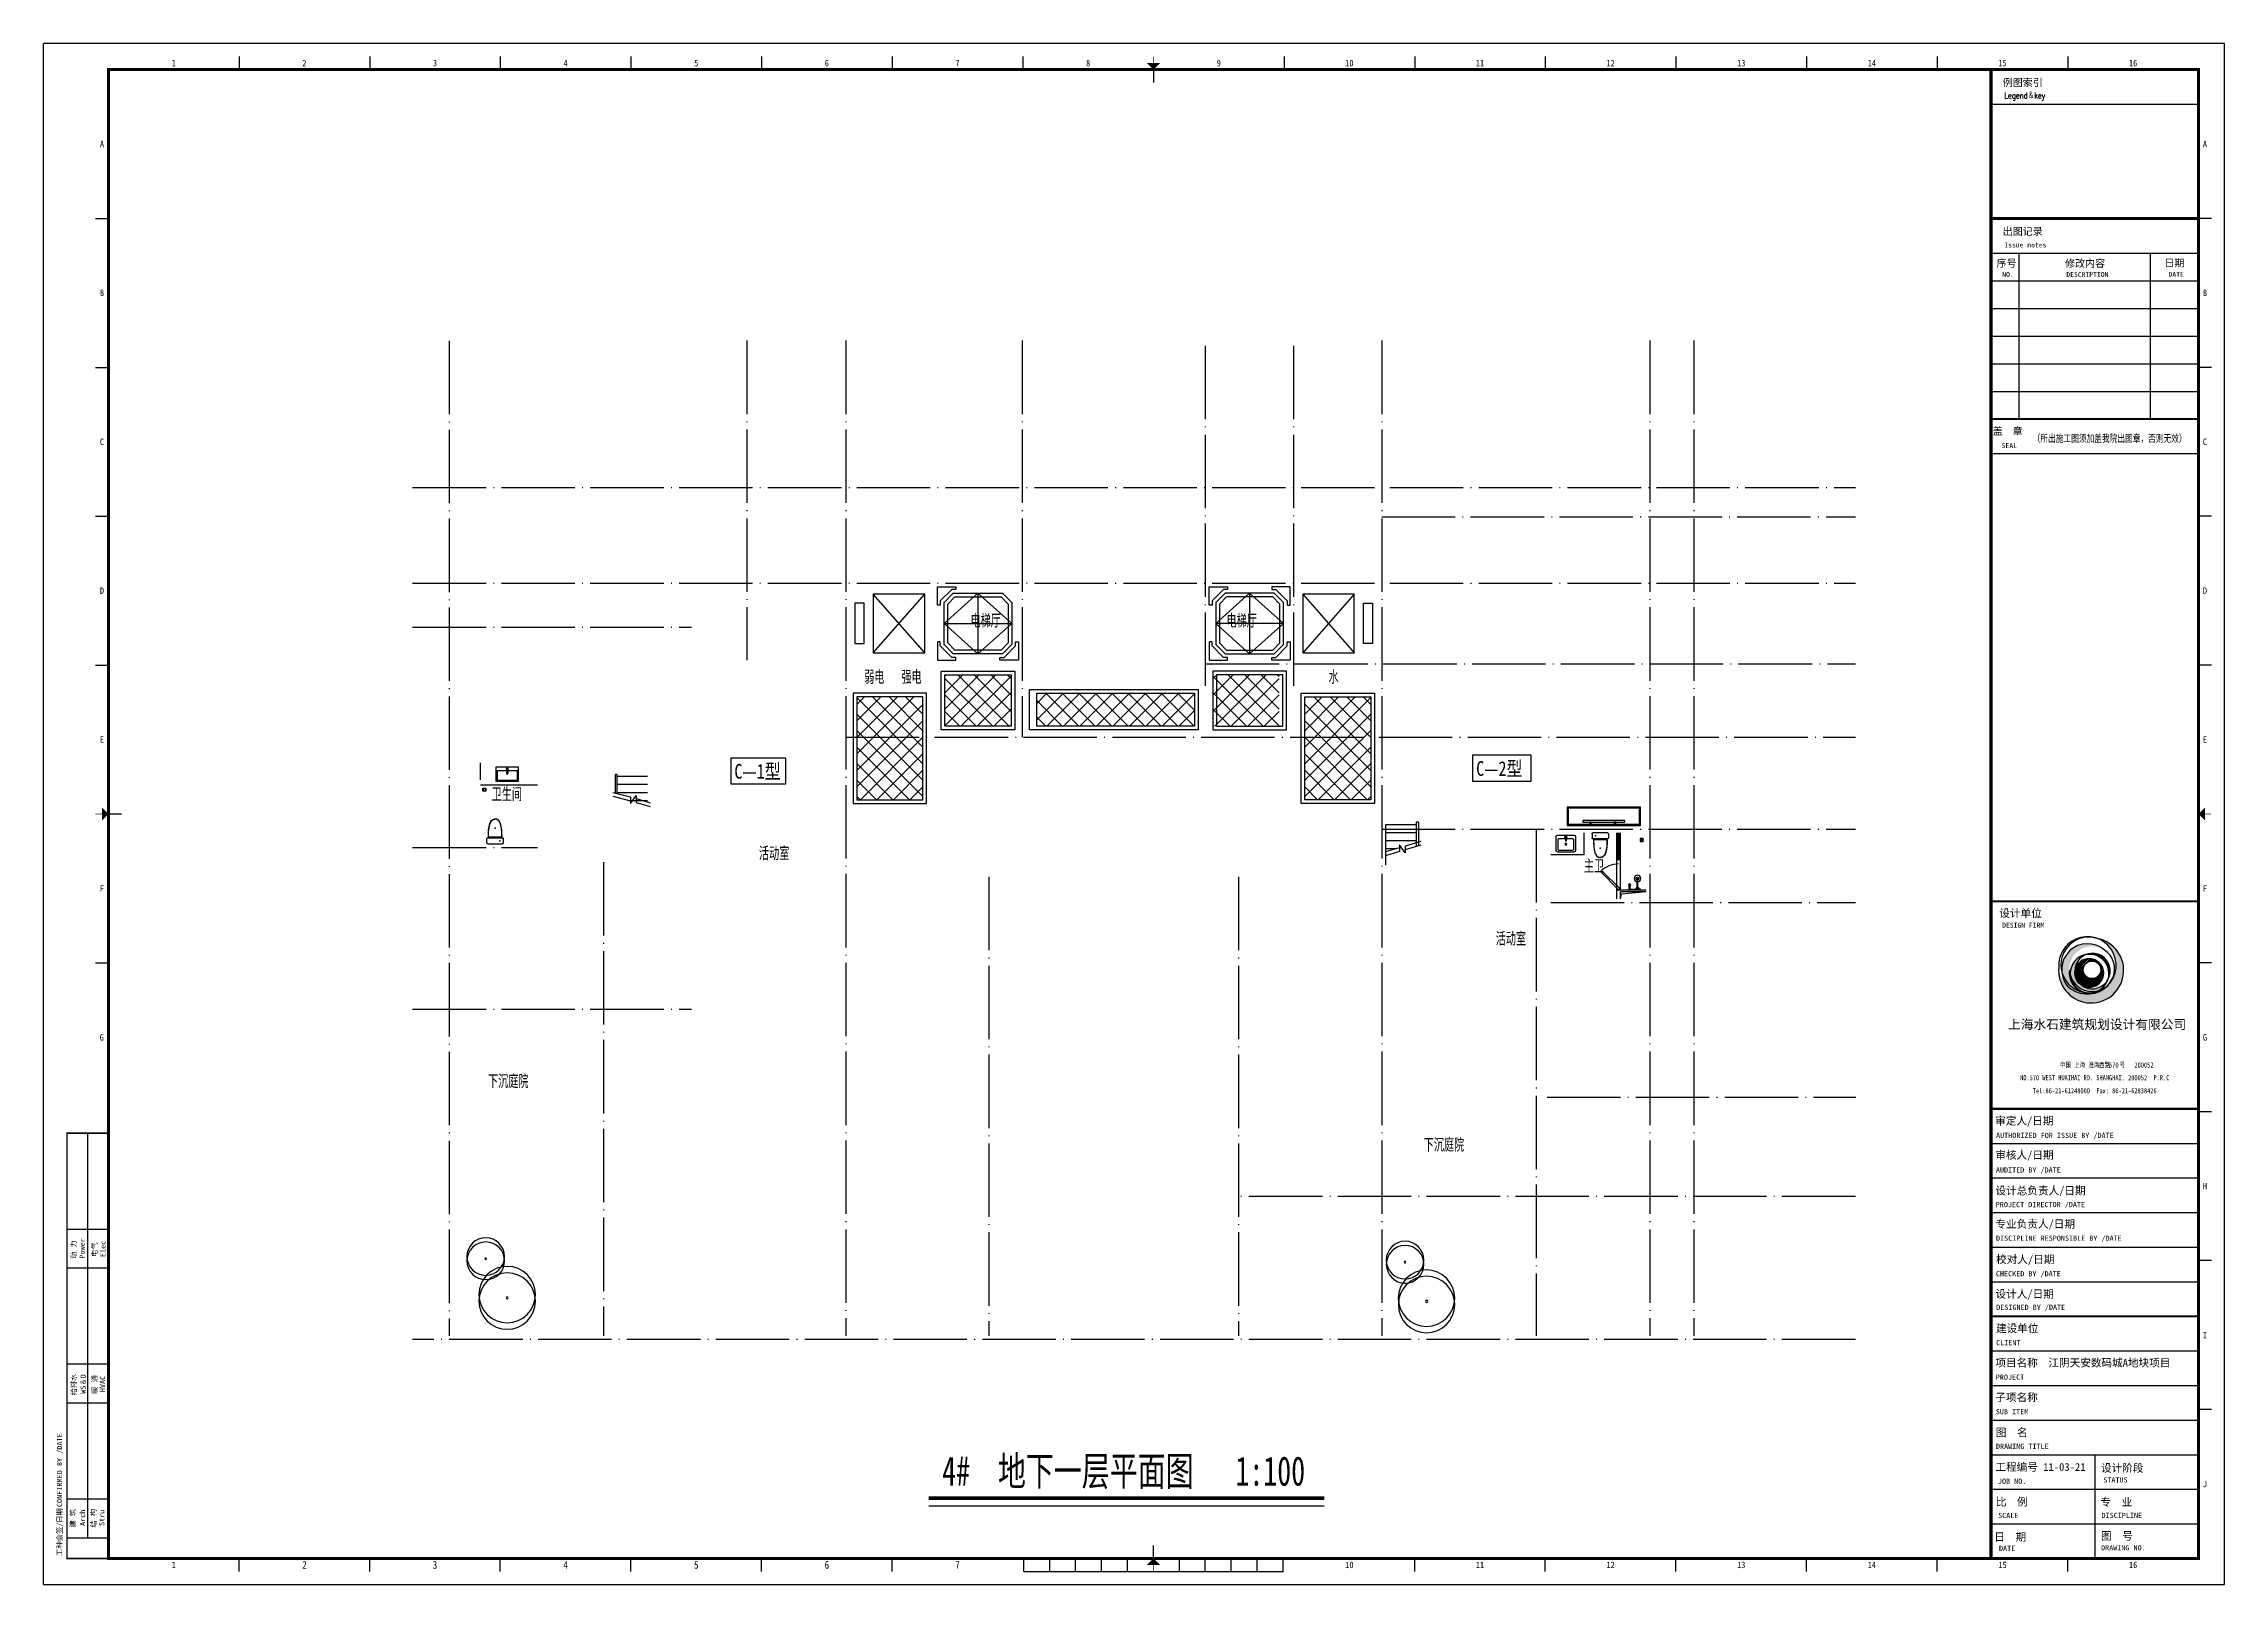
# Model space of a CAD drawing. Extents: x 921942 to 1159542, y -958603 to -790785.
# Drawn here: x 981342 to 1040742, y -874529 to -832575 of the extents above; entities that cross this region are included whole.
import ezdxf
from ezdxf.enums import TextEntityAlignment as Align

# ---------------------------------------------------------------- set-up
doc = ezdxf.new("R2010")
doc.units = 0
doc.header["$LTSCALE"] = 1000
doc.header["$MEASUREMENT"] = 0
doc.linetypes.add('DOTE', pattern=[2.42, 2, -0.2, 0.02, -0.2])
doc.layers.get('0').update_dxf_attribs({"linetype": 'CONTINUOUS'})
for name, color, linetype in [('DIM_SYMB', 3, 'CONTINUOUS'), ('DOTE', 1, 'DOTE'), ('FACE', 2, 'CONTINUOUS'), ('PUB_TEXT', 7, 'CONTINUOUS'), ('STAIR', 2, 'CONTINUOUS'), ('TT', 7, 'CONTINUOUS'), ('厨卫', 8, 'CONTINUOUS'), ('图框', 255, 'CONTINUOUS'), ('家具', 8, 'CONTINUOUS'), ('平面填充', 250, 'CONTINUOUS'), ('树', 86, 'CONTINUOUS'), ('管道', 8, 'CONTINUOUS'), ('造型墙', 55, 'CONTINUOUS'), ('面积线', 3, 'CONTINUOUS')]:
    doc.layers.add(name, color=color, linetype=linetype)
doc.styles.add('SHEET1', font='romanc.shx', dxfattribs={"width": 0.65, "bigfont": 'tssdchn.shx'})
doc.styles.get("Standard").update_dxf_attribs({"font": 'GBENOR', "bigfont": 'GBCBIG'})
doc.styles.add('TKZ1', font='SIMHEI.TTF', dxfattribs={"width": 0.7})
doc.styles.add('图签栏', font='SimSun.ttf')
doc.styles.add('长仿宋', font='SimSun.ttf', dxfattribs={"width": 0.7, "height": 5})
doc.styles.add('黑体', font='SIMHEI.TTF', dxfattribs={"width": 0.8})

msp = doc.modelspace()

# ---------------------------------------------------------------- texts
at = {"layer": 'PUB_TEXT'}
for s, height, style, width, p in [('C—1型', 400, '黑体', 0.8, (1000158, -852589)), ('C—2型', 400, '黑体', 0.8, (1020363, -852515)), ('4#  地下一层平面图   1:100', 797.47, '长仿宋', 0.7, (1005817, -871841))]:
    msp.add_text(s, height=height, dxfattribs=dict(at, style=style, width=width)).set_placement(p)
at = {"layer": 'TT', "color": 0, "linetype": 'Continuous'}
for s, height, p in [('电梯厅', 367.5, (1006587, -848479)), ('电梯厅', 367.5, (1013562, -848479)), ('弱电', 367.5, (1003695, -850009)), ('强电', 367.5, (1004706, -850009)), ('水', 368, (1016341, -850009)), ('卫生间', 367.5, (993545, -853204)), ('活动室', 367.5, (1000827, -854812)), ('主卫', 367.5, (1023297, -855156)), ('活动室', 367.5, (1020896, -857136)), ('下沉庭院', 367.5, (993447, -861017)), ('下沉庭院', 367.5, (1018933, -862749))]:
    msp.add_text(s, height=height, dxfattribs=at).set_placement(p)

# ---------------------------------------------------------------- blocks, each defined once
blk = doc.blocks.new('A$C2FB07499')
at = {"layer": '家具', "ltscale": 0.5}
blk.add_lwpolyline([(500, 0), (0, 0), (0, 2000), (500, 2000)], close=True, dxfattribs=at)
at = {"layer": '家具', "color": 251, "ltscale": 40}
for points in [[(470, 30), (30, 30), (30, 1970), (470, 1970)], [(368, 1572), (415, 1572), (415, 428), (368, 428)], [(415, 1381), (480, 1381), (480, 1343), (415, 1343)], [(415, 717), (480, 717), (480, 679), (415, 679)]]:
    blk.add_lwpolyline(points, close=True, dxfattribs=at)
blk = doc.blocks.new('asfdgfhgfh')
at = {"layer": '厨卫', "lineweight": -3}
for p, q in [((-222, -50), (-222, -125)), ((-222, -72), (-192, -72)), ((-192, -50), (-192, -125)), ((-12, -37), (-12, -27)), ((4, -42), (4, -315)), ((14, -315), (14, -42)), ((31, -37), (31, -27))]:
    blk.add_line(p, q, dxfattribs=at)
at = {"layer": '厨卫', "color": 8}
for p, q in [((-6, -37), (-6, -27)), ((24, -34), (24, -27))]:
    blk.add_line(p, q, dxfattribs=at)
at = {"layer": '厨卫', "lineweight": -3}
for points in [[(-195, -40), (-195, -12), (-219, -12), (-219, -40)], [(-1, -27), (-46, -27), (-76, -22), (-76, -12)], [(-76, -12), (94, -12), (94, -22), (64, -27), (19, -27)], [(-19, -61), (-29, -61), (-29, -57), (-19, -57)], [(4, -82), (-19, -82), (-19, -37), (-6, -37)], [(24, -37), (37, -37), (37, -82), (14, -82)], [(37, -57), (47, -57), (47, -61), (37, -61)]]:
    blk.add_lwpolyline(points, dxfattribs=at)
for points in [[(-162, -12), (-162, -22), (-106, -22), (-106, -12)], [(40, -12), (40, -22), (-22, -22), (-22, -12)]]:
    blk.add_lwpolyline(points, close=True, dxfattribs=at)
at = {"layer": '厨卫', "color": 8}
for points in [[(4, -62), (-6, -62), (-6, -34), (-1, -34)], [(19, -34), (24, -34), (24, -62), (14, -62)]]:
    blk.add_lwpolyline(points, dxfattribs=at)
blk.add_lwpolyline([(19, -22), (19, -42), (-1, -42), (-1, -22)], close=True, dxfattribs=at)
for centre, radius in [((-207, -50), 15), ((-207, -99), 15), ((9, -315), 5)]:
    blk.add_circle(centre, radius, dxfattribs=at)
at = {"layer": '厨卫', "lineweight": -3}
blk.add_circle((9, -315), 89.5, dxfattribs=at)
for centre, start, end in [((-239, -119), 286.41807, 340.32674), ((-175, -119), 199.67326, 253.58193)]:
    blk.add_arc(centre, 17.7, start, end, dxfattribs=at)
at = {"layer": '厨卫', "color": 8}
for centre, radius, start, end in [((-207, -50), 17, 133.33592, 208.07249), ((-207, -99), 17, 151.92751, 28.07249), ((-207, -50), 17, 331.92751, 46.66408), ((9, -315), 35, 98.21321, 81.78679), ((9, -315), 9, 123.74899, 56.25101)]:
    blk.add_arc(centre, radius, start, end, dxfattribs=at)
at = {"layer": '厨卫', "lineweight": -3, "extrusion": (0, 0, -1)}
for centre, major_axis, ratio, start_param, end_param in [((-207, -147), (33.6, 0), 0.612909, -0.37962, 3.521213), ((-207, -138), (31.4, 0), 0.47884, -1.072899, 4.214492)]:
    blk.add_ellipse(centre, major_axis=major_axis, ratio=ratio, start_param=start_param, end_param=end_param, dxfattribs=at)
blk = doc.blocks.new('aswfdgdfh')
at = {"layer": '厨卫'}
blk.add_lwpolyline([(43, -43), (43, 43), (-43, 43), (-43, -43)], close=True, dxfattribs=at)
at = {"layer": '厨卫', "color": 8}
for points in [[(-33, 0), (-33, 1), (-17, 1), (-17, 0)], [(-24, 23), (-22, 24), (-11, 13), (-13, 12)], [(0, 33), (1, 33), (1, 17), (0, 17)], [(23, 24), (24, 22), (13, 11), (12, 13)], [(33, 0), (33, -1), (17, -1), (17, 0)], [(-23, -24), (-24, -22), (-13, -11), (-12, -13)], [(0, -33), (-1, -33), (-1, -17), (0, -17)], [(24, -23), (22, -24), (11, -13), (13, -12)]]:
    blk.add_lwpolyline(points, close=True, dxfattribs=at)
blk.add_circle((0, 0), 36.6, dxfattribs=at)
blk = doc.blocks.new('DR2045')
at = {"color": 0, "linetype": 'ByBlock'}
for p, q in [((0, 0), (-1.1, -1.1)), ((0, 0), (17, -17)), ((-1.1, -1.1), (15.9, -18))]:
    blk.add_line(p, q, dxfattribs=at)
blk.add_arc((0, 0), 24, 270, 315, dxfattribs=at)
blk = doc.blocks.new('asfdgfh')
at = {"layer": '厨卫', "ltscale": 100}
for p, q in [((-266, -207, 0), (-266, -92, 0)), ((159, -67, 0), (-241, -67, 0)), ((159, -232, 0), (-241, -232, 0)), ((145, -40, 0), (-228, -40, 0)), ((184, -207, 0), (184, -92, 0))]:
    blk.add_line(p, q, dxfattribs=at)
for centre, radius, start, end in [((-241, -92, 0), 25, 90, 180), ((-241, -207, 0), 25, 180, 270), ((-261, -39, 0), 33.7, 303.61571, 10.84697), ((178, -39, 0), 33.9, 169.31129, 235.13473), ((159, -92, 0), 25, 0, 90), ((159, -207, 0), 25, 270, 0)]:
    blk.add_arc(centre, radius, start, end, dxfattribs=at)
for points, knots in [([(-227, -33, 0), (-227, 85, 0), (-226, 243, 0), (-137, 424, 0), (-69, 441, 0), (-41, 448, 0)], [0, 0, 0, 0, 355.24272, 473.249847, 556.576042, 556.576042, 556.576042, 556.576042]), ([(-222, -41, 0), (-222, -2, 0), (-222, 29, 0), (-220, 90, 0), (-219, 121, 0), (-213, 182, 0), (-208, 213, 0), (-198, 258, 0), (-194, 273, 0), (-187, 296, 0), (-184, 303, 0), (-180, 315, 0), (-179, 319, 0), (-176, 326, 0), (-174, 330, 0), (-170, 341, 0), (-167, 348, 0), (-160, 363, 0), (-156, 369, 0), (-148, 382, 0), (-143, 389, 0), (-134, 400, 0), (-129, 405, 0), (-121, 412, 0), (-118, 414, 0), (-112, 418, 0), (-109, 420, 0), (-102, 423, 0), (-99, 425, 0), (-92, 428, 0), (-89, 429, 0), (-78, 433, 0), (-71, 435, 0), (-56, 440, 0), (-48, 441, 0), (-40, 443, 0)], [0, 0, 0, 0, 92.762674, 92.762674, 185.525347, 185.525347, 278.288021, 278.288021, 324.669358, 324.669358, 347.860026, 347.860026, 359.45536, 359.45536, 371.050694, 371.050694, 394.241363, 394.241363, 417.432031, 417.432031, 440.6227, 440.6227, 463.813368, 463.813368, 475.408702, 475.408702, 487.004036, 487.004036, 498.599371, 498.599371, 510.194705, 510.194705, 533.385373, 533.385373, 556.576042, 556.576042, 556.576042, 556.576042]), ([(140, -40, 0), (140, -2, 0), (139, 29, 0), (138, 90, 0), (136, 121, 0), (130, 182, 0), (125, 213, 0), (115, 258, 0), (111, 273, 0), (104, 296, 0), (101, 303, 0), (97, 315, 0), (96, 319, 0), (93, 326, 0), (92, 330, 0), (87, 341, 0), (84, 348, 0), (77, 363, 0), (73, 369, 0), (65, 382, 0), (61, 389, 0), (51, 400, 0), (46, 405, 0), (38, 412, 0), (35, 414, 0), (29, 418, 0), (26, 420, 0), (20, 423, 0), (16, 425, 0), (10, 428, 0), (6, 429, 0), (-4, 433, 0), (-12, 435, 0), (-27, 440, 0), (-35, 441, 0), (-43, 443, 0)], [0, 0, 0, 0, 92.762674, 92.762674, 185.525347, 185.525347, 278.288021, 278.288021, 324.669358, 324.669358, 347.860026, 347.860026, 359.45536, 359.45536, 371.050694, 371.050694, 394.241363, 394.241363, 417.432031, 417.432031, 440.6227, 440.6227, 463.813368, 463.813368, 475.408702, 475.408702, 487.004036, 487.004036, 498.599371, 498.599371, 510.194705, 510.194705, 533.385373, 533.385373, 556.576042, 556.576042, 556.576042, 556.576042]), ([(145, -33, 0), (144, 85, 0), (143, 243, 0), (54, 424, 0), (-13, 441, 0), (-41, 448, 0)], [0, 0, 0, 0, 355.24272, 473.249847, 556.576042, 556.576042, 556.576042, 556.576042])]:
    blk.add_open_spline(points, degree=3, knots=knots, dxfattribs=at)
at = {"layer": '厨卫'}
for p in [(-42, 189, 0), (-171, -149, 0)]:
    blk.add_point(p, dxfattribs=at)
blk = doc.blocks.new('dfdsf')
at = {"layer": '家具'}
for p, q in [((-5626, -27307), (-6081, -27307)), ((-6119, -27345), (-6119, -27726)), ((-6081, -27765), (-5626, -27765)), ((-5588, -27726), (-5588, -27345))]:
    blk.add_line(p, q, dxfattribs=at)
at = {"layer": '家具', "color": 8}
for p, q in [((-6068, -27695), (-6068, -27428)), ((-6049, -27409), (-5869, -27409)), ((-5658, -27714), (-6049, -27714)), ((-5872, -27364), (-5886, -27364)), ((-5867, -27351), (-5876, -27341)), ((-5867, -27377), (-5876, -27387)), ((-5870, -27392), (-5866, -27466)), ((-5866, -27466), (-5841, -27466)), ((-5854, -27345), (-5854, -27332)), ((-5854, -27383), (-5854, -27396)), ((-5837, -27392), (-5841, -27466)), ((-5831, -27341), (-5840, -27350)), ((-5831, -27387), (-5840, -27377)), ((-5838, -27409), (-5658, -27409)), ((-5835, -27364), (-5821, -27364)), ((-5639, -27428), (-5639, -27695))]:
    blk.add_line(p, q, dxfattribs=at)
for centre, radius in [((-5854, -27364), 32.3), ((-5855, -27549), 25.4), ((-5854, -27364), 18.8), ((-5855, -27549), 16)]:
    blk.add_circle(centre, radius, dxfattribs=at)
at = {"layer": '家具'}
for centre, start, end in [((-6081, -27345), 90, 180), ((-5626, -27345), 0, 90), ((-6081, -27726), 180, 270), ((-5626, -27726), 270, 0)]:
    blk.add_arc(centre, 38.1, start, end, dxfattribs=at)
at = {"layer": '家具', "color": 8}
for centre, start, end in [((-6049, -27428), 90, 180), ((-6049, -27695), 180, 270), ((-5658, -27428), 0, 90), ((-5658, -27695), 270, 0)]:
    blk.add_arc(centre, 19.1, start, end, dxfattribs=at)
blk = doc.blocks.new('A$C790473E3')
at = {"layer": 'FACE'}
blk.add_hatch(color=256, dxfattribs=at).paths.add_polyline_path([(12277, 22805, -0.43582423), (25158, 38243, 0.40349822), (8203, 25238, -0.61544517), (35207, 40694, 0.91316991), (6565, 13084, -0.18593916), (0, 27582, 2.29498981), (29364, 49669, -0.74337417), (29147, 8589, 0.27041132), (38508, 20344, -0.44566281), (20141, 12365, -0.32623171)])
h = blk.add_hatch(dxfattribs=at)
h.set_pattern_fill('ANSI31', color=256, scale=6118.035339, style=0)
h.set_pattern_definition([(45, (-835537.9, 198731.2), (-540.76303, 540.76303), [])])
h.paths.add_polyline_path([(34441, 22970, 1.00745479), (12277, 22805, 0.99260037)])
h.paths.add_polyline_path([(18828, 25457, -1), (32328, 25457, -1)], flags=16)
blk.add_circle((23359, 22970), 11082, dxfattribs=at)
at = {"layer": 'FACE', "color": 2}
blk.add_circle((25578, 25457), 6750, dxfattribs=at)
for centre, radius, start, end in [((24948, 24977), 25084, 174.038692, 79.861542), ((22142, 25587), 19974, 49.145957, 218.751509), ((25605, 26152), 17427, 56.564441, 183.004516), ((23426, 22946), 15395, 83.539592, 171.435544), ((25891, 24539), 13724, 93.061268, 187.256224), ((23359, 22970), 11082, 253.122954, 180.85108), ((23075, 29161), 21450, 286.445455, 72.950093), ((22101, 28855), 22137, 183.29715, 225.430105), ((25737, 24611), 13464, 245.440082, 341.523102), ((23754, 22488), 14908, 291.206809, 351.732962)]:
    blk.add_arc(centre, radius, start, end, dxfattribs=at)
blk = doc.blocks.new('图框2')
at = {"layer": '图框', "color": 0}
for p, q in [((84100, 59400), (0, 59400)), ((0, 0), (0, 59400)), ((7538, 58900), (7538, 58400)), ((12575, 58900), (12575, 58400)), ((17612, 58900), (17612, 58400)), ((22650, 58900), (22650, 58400)), ((27688, 58900), (27688, 58400)), ((32725, 58900), (32725, 58400)), ((37762, 58900), (37762, 58400)), ((47838, 58900), (47838, 58400)), ((52875, 58900), (52875, 58400)), ((57912, 58900), (57912, 58400)), ((62950, 58900), (62950, 58400)), ((67988, 58900), (67988, 58400)), ((73025, 58900), (73025, 58400)), ((78062, 58900), (78062, 58400)), ((84100, 0), (84100, 59400)), ((42800, 58400), (42800, 57900)), ((75100, 57067), (83100, 57067)), ((2000, 52660), (2500, 52660)), ((75100, 52660), (83100, 52660)), ((83600, 52660), (83100, 52660)), ((75100, 51327), (83100, 51327)), ((76167, 51327), (76167, 44927)), ((81233, 51327), (81233, 44927)), ((75100, 50260), (83100, 50260)), ((75100, 49193), (83100, 49193)), ((75100, 48127), (83100, 48127)), ((2000, 46920), (2500, 46920)), ((75100, 47060), (83100, 47060)), ((83600, 46920), (83100, 46920)), ((75100, 45993), (83100, 45993)), ((75100, 44927), (83100, 44927)), ((75100, 43593), (83100, 43593)), ((75100, 43593), (83100, 43593)), ((2000, 41180), (2500, 41180)), ((83600, 41180), (83100, 41180)), ((2000, 35440), (2500, 35440)), ((83600, 35440), (83100, 35440)), ((2500, 29700), (3000, 29700)), ((2000, 23960), (2500, 23960)), ((83600, 23960), (83100, 23960)), ((83600, 18220), (83100, 18220)), ((900, 17400), (2500, 17400)), ((900, 17400), (2500, 17400)), ((1700, 1800), (1700, 17400)), ((75100, 17000), (83100, 17000)), ((75100, 15667), (83100, 15667)), ((75100, 14333), (83100, 14333)), ((900, 13700), (2500, 13700)), ((75100, 13000), (83100, 13000)), ((900, 12200), (2500, 12200)), ((83600, 12480), (83100, 12480)), ((75100, 11667), (83100, 11667)), ((900, 8500), (2500, 8500)), ((75100, 9000), (83100, 9000)), ((75100, 7667), (83100, 7667)), ((900, 7000), (2500, 7000)), ((83600, 6740), (83100, 6740)), ((75100, 6333), (83100, 6333)), ((75100, 5000), (83100, 5000)), ((79100, 5000), (79100, 1000)), ((75100, 3667), (83100, 3667)), ((900, 3300), (2500, 3300)), ((900, 1800), (2500, 1800)), ((75100, 2333), (83100, 2333)), ((7538, 500), (7538, 1000)), ((12575, 500), (12575, 1000)), ((17612, 500), (17612, 1000)), ((22650, 500), (22650, 1000)), ((27688, 500), (27688, 1000)), ((32725, 500), (32725, 1000)), ((37800, 500), (37800, 1000)), ((38800, 500), (38800, 1000)), ((39800, 500), (39800, 1000)), ((40800, 500), (40800, 1000)), ((41800, 500), (41800, 1000)), ((42800, 1000), (42800, 1500)), ((43800, 500), (43800, 1000)), ((44800, 500), (44800, 1000)), ((45800, 500), (45800, 1000)), ((46800, 500), (46800, 1000)), ((47800, 500), (47800, 1000)), ((52875, 500), (52875, 1000)), ((57912, 500), (57912, 1000)), ((62950, 500), (62950, 1000)), ((67988, 500), (67988, 1000)), ((73025, 500), (73025, 1000)), ((78062, 500), (78062, 1000)), ((0, 0), (84100, 0)), ((37800, 500), (47800, 500))]:
    blk.add_line(p, q, dxfattribs=at)
for points, const_width in [([(42800, 58650), (42800, 58900)], 30), ([(75100, 58400), (75100, 1000)], 120), ([(75100, 52660), (83100, 52660)], 120), ([(75100, 44927), (83100, 44927)], 66.7), ([(2250, 29700), (2000, 29700)], 30), ([(83350, 29700), (83600, 29700)], 30), ([(75100, 26333), (83100, 26333)], 66.7), ([(75100, 26333), (83100, 26333)], 60), ([(75100, 18333), (83100, 18333)], 80), ([(75100, 18333), (83100, 18333)], 66.7), ([(2500, 1000), (900, 1000), (900, 17400), (2500, 17400)], 60), ([(75100, 10333), (83100, 10333)], 80), ([(42800, 750), (42800, 500)], 30)]:
    blk.add_lwpolyline(points, dxfattribs=dict(at, const_width=const_width))
at = {"layer": '图框', "color": 0, "const_width": 120}
blk.add_lwpolyline([(83100, 58400), (2500, 58400), (2500, 1000), (83100, 1000)], close=True, dxfattribs=at)
at = {"layer": '图框', "color": 0}
for points in [[(42550, 58650), (43050, 58650), (42800, 58400)], [(2250, 29450), (2250, 29950), (2500, 29700)], [(83350, 29450), (83350, 29950), (83100, 29700)], [(42550, 750), (43050, 750), (42800, 1000)]]:
    blk.add_solid(points, dxfattribs=at)
at = {"layer": '图框', "color": 0, "linetype": 'ByBlock', "xscale": 0.04999999701976776, "yscale": 0.05000000447034836, "zscale": 0.05}
blk.add_blockref('A$C790473E3', (77715, 22421), dxfattribs=at)
at = {"layer": '图框', "color": 0, "style": 'TKZ1'}
for s, height, width, p in [('1', 250, 0.85, (5019, 58650)), ('2', 250, 0.85, (10056, 58650)), ('3', 250, 0.85, (15094, 58650)), ('4', 250, 0.85, (20131, 58650)), ('5', 250, 0.85, (25169, 58650)), ('6', 250, 0.85, (30206, 58650)), ('7', 250, 0.85, (35244, 58650)), ('8', 250, 0.85, (40281, 58650)), ('9', 250, 0.85, (45319, 58650)), ('10', 250, 0.85, (50356, 58650)), ('11', 250, 0.85, (55394, 58650)), ('12', 250, 0.85, (60431, 58650)), ('13', 250, 0.85, (65469, 58650)), ('14', 250, 0.85, (70506, 58650)), ('15', 250, 0.85, (75544, 58650)), ('16', 250, 0.85, (80581, 58650)), ('A', 250, 0.85, (2250, 55530)), ('A', 250, 0.85, (83350, 55530)), ('B', 250, 0.85, (2250, 49790)), ('B', 250, 0.85, (83350, 49790)), ('C', 250, 0.85, (2250, 44050)), ('C', 250, 0.85, (83350, 44050)), ('D', 250, 0.85, (2250, 38310)), ('D', 250, 0.85, (83350, 38310)), ('E', 250, 0.85, (2250, 32570)), ('E', 250, 0.85, (83350, 32570)), ('F', 250, 0.85, (2250, 26830)), ('F', 250, 0.85, (83350, 26830)), ('G', 250, 0.85, (2244, 21090)), ('G', 250, 0.85, (83350, 21090)), ('NO.570 WEST HUAIHAI RD. SHANGHAI. 200052  P.R.C', 200, 0.75, (79100, 19533)), ('中国 上海 淮海西路   号    ', 200, 0.75, (79264, 20033)), ('570     200052 ', 200, 0.75, (80571, 20021)), ('Tel:86-21-61248000  Fax: 86-21-62838426', 200, 0.75, (79100, 19033)), ('H', 250, 0.85, (83350, 15350)), ('I', 250, 0.85, (83350, 9610)), ('J', 250, 0.85, (83350, 3870)), ('1', 250, 0.85, (5019, 750)), ('2', 300, 0.85, (10056, 750)), ('3', 300, 0.85, (15094, 750)), ('4', 300, 0.85, (20131, 750)), ('5', 300, 0.85, (25169, 750)), ('6', 300, 0.85, (30206, 750)), ('7', 300, 0.85, (35244, 750)), ('10', 250, 0.85, (50356, 750)), ('11', 250, 0.85, (55394, 750)), ('12', 250, 0.85, (60431, 750)), ('13', 250, 0.85, (65469, 750)), ('14', 250, 0.85, (70506, 750)), ('15', 250, 0.85, (75544, 750)), ('16', 250, 0.85, (80581, 750))]:
    blk.add_text(s, height=height, dxfattribs=dict(at, width=width)).set_placement(p, align=Align.MIDDLE)
at = {"layer": '图框', "color": 0, "style": '图签栏'}
for s, height, p in [('例图索引', 282.8, (75551, 57759)), ('出图记录', 282.8, (75551, 52019)), ('Issue notes', 188.55, (75615, 51542)), ('序号', 282.8, (75315, 50792)), ('NO.', 188.6, (75534, 50402)), ('修改内容', 282.8, (77955, 50787)), ('DESCRIPTION', 188.55, (78005, 50402)), ('日期', 282.8, (81788, 50803)), ('DATE', 188.6, (81948, 50413)), ('盖  章', 282.8, (75167, 44324)), ('SEAL', 188.6, (75511, 43809)), ('DESIGN FIRM', 188.55, (75529, 25318)), ('审定人/日期', 300, (75260, 17722)), ('AUTHORIZED FOR ISSUE BY /DATE', 200, (75295, 17208)), ('AUDITED BY /DATE', 200, (75288, 15876)), ('审核人/日期', 300, (75266, 16402)), ('设计总负责人/日期', 300, (75272, 15030)), ('PROJECT DIRECTOR /DATE', 200, (75284, 14542)), ('专业负责人/日期', 300, (75272, 13744)), ('DISCIPLINE RESPONSIBLE BY /DATE', 200, (75292, 13246)), ('校对人/日期', 300, (75296, 12378)), ('CHECKED BY /DATE', 200, (75290, 11877)), ('设计人/日期', 300, (75274, 11045)), ('DESIGNED BY /DATE', 200, (75301, 10583)), ('建设单位', 300, (75293, 9720)), ('CLIENT', 200, (75297, 9217)), ('项目名称  江阴天安数码城A地块项目', 300, (75269, 8393)), ('PROJECT', 200, (75285, 7890)), ('子项名称  ', 300, (75269, 7060)), ('SUB ITEM', 200, (75285, 6557)), ('图  名', 300, (75285, 5706)), ('DRAWING TITLE', 200, (75291, 5224)), ('工程编号 11-03-21', 300, (75271, 4374)), ('设计阶段', 300, (79340, 4335)), ('比  例', 300, (75290, 3030)), ('JOB NO.', 200, (75369, 3875)), ('专  业', 300, (79318, 3025)), ('STATUS', 200, (79430, 3927)), ('SCALE', 200, (75375, 2555)), ('DISCIPLINE', 200, (79361, 2559)), ('日  期', 300, (75226, 1677)), ('图  号', 300, (79342, 1717)), ('DATE', 200, (75408, 1290)), ('DRAWING NO.', 200, (79344, 1311))]:
    blk.add_text(s, height=height, dxfattribs=at).set_placement(p)
at = {"layer": '图框', "color": 0}
for s, height, style, width, p in [('Legend＆key', 240, 'SHEET1', 0.8, (75615, 57282)), ('（所出施工图须加盖我院出图章，否则无效）', 282.83, '图签栏', 0.75, (76705, 44040))]:
    blk.add_text(s, height=height, dxfattribs=dict(at, style=style, width=width)).set_placement(p)
for s, height, style, p in [('设计单位', 300, '图签栏', (76241, 25883)), ('上海水石建筑规划设计有限公司', 360, 'TKZ1', (79192, 21597))]:
    blk.add_text(s, height=height, dxfattribs=dict(at, style=style)).set_placement(p, align=Align.MIDDLE)
at = {"layer": '图框', "color": 0, "style": '图签栏'}
for s, p in [('动 力', (1156, 12907)), ('电气', (1956, 12907)), ('给排水', (1156, 7707)), ('暖 通', (1956, 7707)), ('建 筑', (1116, 2550)), ('结 构', (1916, 2550))]:
    blk.add_text(s, height=200, rotation=90, dxfattribs=at).set_placement(p, align=Align.MIDDLE)
for s, height, p in [('Power', 200, (1588, 12561)), ('Elec', 200, (2385, 12619)), ('WS＆D', 200, (1623, 7351)), ('HVAC', 200, (2368, 7411)), ('CONFIRMED BY /DATE', 202.02, (712, 2979)), ('日期', 202, (713, 2372)), ('Arch', 200, (1602, 2253)), ('Stru', 200, (2344, 2253)), ('工种会签/', 202, (714, 1094))]:
    blk.add_text(s, height=height, rotation=90, dxfattribs=at).set_placement(p)
blk = doc.blocks.new('asfsdgdfh')
at = {"layer": '厨卫'}
for p, q in [((-103, -121), (-103, -33)), ((-73, -121), (-73, -33))]:
    blk.add_line(p, q, dxfattribs=at)
blk.add_lwpolyline([(212, 214), (-388, 214), (-388, -186), (212, -186)], close=True, dxfattribs=at)
blk.add_lwpolyline([(-73, -86), (172, -86, 0.414214), (182, -76), (182, 174, 0.414214), (172, 184), (-348, 184, 0.414214), (-358, 174), (-358, -76, 0.414214), (-348, -86), (-103, -86)], format="xyb", dxfattribs=at)
for radius in [25, 20]:
    blk.add_circle((-88, -11), radius, dxfattribs=at)
for centre, radius, start, end in [((-88, -138), 23, 99.48812, 80.51188), ((-88, -138), 12.3, 106.41355, 73.58645), ((-88, -138), 10.7, 108.39514, 71.60486), ((218, -111), 310, 175.50816, 184.49184), ((-88, -87), 2.86, 0, 180), ((-88, -136), 2.86, 180, 0), ((-394, -111), 310, 355.50816, 4.49184)]:
    blk.add_arc(centre, radius, start, end, dxfattribs=at)
for centre in [(-88, -33), (-88, -42), (-88, -44)]:
    blk.add_ellipse(centre, major_axis=(-15.3, 0), ratio=0.448066, start_param=3.141593, end_param=6.283185, dxfattribs=at)
blk = doc.blocks.new('$plan$00000428')
for centre, radius in [((-45, 29), 445), ((39, -27), 445), ((-3, 1), 18.1)]:
    blk.add_circle(centre, radius)
at = {"width": 0.8, "flags": 9}
for tag in ['YSIZE', 'XSIZE']:
    blk.add_attdef(tag, (-5, 0), '', height=0.2, dxfattribs=at)

# ---------------------------------------------------------------- hatches: boundary and pattern name
at = {"layer": '平面填充'}
h = msp.add_hatch(dxfattribs=at)
h.set_pattern_fill('NET', color=256, scale=100, angle=45, style=0)
h.set_pattern_definition([(45, (93018.2, 89504.05), (-224.5064, 224.5064), []), (135, (93018.2, 89504.05), (-224.5064, -224.5064), [])])
h.paths.add_polyline_path([(1007692, -849763), (1005892, -849763), (1005892, -851163), (1007692, -851163)])
h = msp.add_hatch(dxfattribs=at)
h.set_pattern_fill('NET', color=256, scale=100, angle=45, style=0)
h.set_pattern_definition([(135, (1927865.6, 89504.05), (224.5064, 224.5064), []), (45, (1927865.6, 89504.05), (224.5064, -224.5064), [])])
h.paths.add_polyline_path([(1013192, -849763), (1014992, -849763), (1014992, -851163), (1013192, -851163)])
h = msp.add_hatch(dxfattribs=at)
h.set_pattern_fill('NET', color=256, scale=100, angle=45, style=0)
h.set_pattern_definition([(45, (33718.2, 47549.7), (-224.5064, 224.5064), []), (135, (33718.2, 47549.7), (-224.5064, -224.5064), [])])
h.paths.add_polyline_path([(1003492, -853163), (1005292, -853163), (1005292, -850363), (1003492, -850363)])
h = msp.add_hatch(dxfattribs=at)
h.set_pattern_fill('NET', color=256, scale=100, angle=45, style=0)
h.set_pattern_definition([(45, (93118.2, 89504.05), (-224.5064, 224.5064), []), (135, (93118.2, 89504.05), (-224.5064, -224.5064), [])])
h.paths.add_polyline_path([(1008392, -850263), (1012692, -850263), (1012692, -851163), (1008392, -851163)])
h = msp.add_hatch(dxfattribs=at)
h.set_pattern_fill('NET', color=256, scale=100, angle=45, style=0)
h.set_pattern_definition([(135, (1987265.6, 47549.7), (224.5064, 224.5064), []), (45, (1987265.6, 47549.7), (224.5064, -224.5064), [])])
h.paths.add_polyline_path([(1017492, -853163), (1015692, -853163), (1015692, -850363), (1017492, -850363)])

# ---------------------------------------------------------------- linework, layer by layer
at = {"layer": 'DIM_SYMB', "const_width": 105}
msp.add_lwpolyline([(1005451, -872180), (1016223, -872180)], dxfattribs=at)
at = {"layer": 'DIM_SYMB'}
msp.add_lwpolyline([(1005451, -872390), (1016223, -872390)], dxfattribs=at)
at = {"layer": 'DOTE', "linetype": 'DOTE'}
for p, q in [((992392, -840669), (992392, -867763)), ((1000492, -840663), (1000492, -849363)), ((1003192, -840663), (1003192, -867763)), ((1007992, -840663), (1007992, -851463)), ((1012992, -850063), (1012992, -840663)), ((1015392, -850063), (1015392, -840663)), ((1017792, -840663), (1017792, -867763)), ((1025092, -840663), (1025092, -867763)), ((1026292, -840663), (1026292, -867763)), ((991392, -844663), (1030692, -844663)), ((1017792, -845463), (1030692, -845463)), ((991392, -847263), (1030692, -847263)), ((991392, -848463), (998989, -848463)), ((1012992, -849463), (1030692, -849463)), ((1003192, -851463), (1030692, -851463)), ((1017792, -853963), (1030692, -853963)), ((1021992, -853963), (1021992, -867763)), ((991392, -854463), (994792, -854463)), ((996592, -854863), (996592, -867763)), ((1007092, -855263), (1007092, -867763)), ((1013892, -855263), (1013892, -867763)), ((1022392, -855963), (1030692, -855963)), ((991392, -858863), (998992, -858863)), ((1022292, -861263), (1030703, -861263)), ((1030692, -863963), (1013892, -863963)), ((1030692, -867863), (991392, -867863))]:
    msp.add_line(p, q, dxfattribs=at)
at = {"layer": 'PUB_TEXT'}
for points in [[(1001559, -852028), (1000059, -852028), (1000059, -852728), (1001559, -852728)], [(1021864, -851954), (1020264, -851954), (1020264, -852654), (1021864, -852654)]]:
    msp.add_lwpolyline(points, close=True, dxfattribs=at)
at = {"layer": 'STAIR'}
for p, q in [((1005342, -847563), (1003942, -847563)), ((1003942, -847563), (1003942, -849163)), ((1003942, -849163), (1005342, -847563)), ((1005342, -849163), (1003942, -847563)), ((1005342, -849163), (1005342, -847563)), ((1017042, -847563), (1015642, -847563)), ((1015642, -847563), (1015642, -849163)), ((1017042, -847563), (1015642, -849163)), ((1015642, -847563), (1017042, -849163)), ((1017042, -849163), (1017042, -847563)), ((1003692, -847813), (1003442, -847813)), ((1003442, -847813), (1003442, -848913)), ((1003692, -848913), (1003692, -847813)), ((1017292, -848913), (1017292, -847813)), ((1017292, -847813), (1017542, -847813)), ((1017542, -847813), (1017542, -848913)), ((1003442, -848913), (1003692, -848913)), ((1003942, -849163), (1005342, -849163)), ((1015642, -849163), (1017042, -849163)), ((1017542, -848913), (1017292, -848913)), ((996849, -852963), (997329, -853089)), ((996957, -852523), (997792, -852523)), ((996957, -852743), (997792, -852743)), ((996957, -852963), (997792, -852963)), ((996849, -853067), (997326, -853193)), ((997293, -853183), (997792, -853183)), ((997325, -853268), (997484, -853051)), ((997329, -853089), (997325, -853268)), ((997484, -853051), (997480, -853238)), ((997480, -853238), (997864, -853350)), ((997482, -853134), (997864, -853246)), ((1017892, -853843), (1017892, -854583)), ((1018727, -853843), (1017892, -853843)), ((1018727, -854063), (1017892, -854063)), ((1018787, -853773), (1018727, -853773)), ((1018727, -853773), (1018727, -854442)), ((1018787, -853773), (1018787, -854425)), ((1018727, -854283), (1017892, -854283)), ((1017892, -854467), (1017892, -854943)), ((1018274, -854471), (1017892, -854583)), ((1018164, -854503), (1017892, -854503)), ((1018276, -854575), (1017892, -854687)), ((1018431, -854605), (1018272, -854388)), ((1018272, -854388), (1018276, -854575)), ((1018857, -854300), (1018427, -854426)), ((1018427, -854426), (1018431, -854605)), ((1018857, -854404), (1018429, -854530))]:
    msp.add_line(p, q, dxfattribs=at)
at = {"layer": '厨卫'}
for p, q in [((993242, -852622, 0), (993242, -852163)), ((994792, -852763, 0), (993242, -852763, 0))]:
    msp.add_line(p, q, dxfattribs=at)
at = {"layer": '厨卫', "color": 3}
for p, q in [((1024192, -855613), (1024192, -854063)), ((1024292, -855613), (1024292, -854063))]:
    msp.add_line(p, q, dxfattribs=at)
at = {"layer": '厨卫', "linetype": 'ByBlock'}
for p, q in [((1024227, -854813), (1024227, -854063)), ((1024257, -854813), (1024257, -854063))]:
    msp.add_line(p, q, dxfattribs=at)
at = {"layer": '厨卫'}
msp.add_lwpolyline([(1023292, -854063), (1023292, -854663), (1022392, -854663)], dxfattribs=at)
at = {"layer": '平面填充'}
for p, q in [((1006792, -847538), (1006792, -849188)), ((1014192, -847538), (1014192, -849188)), ((1005867, -848363), (1007717, -848363)), ((1015117, -848363), (1013267, -848363))]:
    msp.add_line(p, q, dxfattribs=at)
for points in [[(1006792, -847538), (1007717, -848363), (1006792, -849188), (1005867, -848363)], [(1006121, -847538), (1007463, -847538), (1007717, -847792), (1007717, -848934), (1007463, -849188), (1006121, -849188), (1005867, -848934), (1005867, -847792)], [(1014192, -847538), (1013267, -848363), (1014192, -849188), (1015117, -848363)], [(1014863, -847538), (1013521, -847538), (1013267, -847792), (1013267, -848934), (1013521, -849188), (1014863, -849188), (1015117, -848934), (1015117, -847792)], [(1006162, -847638), (1007422, -847638), (1007617, -847834), (1007617, -848893), (1007422, -849088), (1006162, -849088), (1005967, -848893), (1005967, -847834)], [(1014822, -847638), (1013562, -847638), (1013367, -847834), (1013367, -848893), (1013562, -849088), (1014822, -849088), (1015017, -848893), (1015017, -847834)], [(1005792, -849663), (1007792, -849663), (1007792, -851263), (1005792, -851263)], [(1005892, -849763), (1007692, -849763), (1007692, -851163), (1005892, -851163)], [(1015192, -849663), (1013192, -849663), (1013192, -851263), (1015192, -851263)], [(1015092, -849763), (1013292, -849763), (1013292, -851163), (1015092, -851163)], [(1003392, -853263), (1005392, -853263), (1005392, -850263), (1003392, -850263)], [(1003492, -853163), (1005292, -853163), (1005292, -850363), (1003492, -850363)], [(1008192, -850163), (1012792, -850163), (1012792, -851263), (1008192, -851263)], [(1008392, -850263), (1012692, -850263), (1012692, -851163), (1008392, -851163)], [(1017592, -853263), (1015592, -853263), (1015592, -850263), (1017592, -850263)], [(1017492, -853163), (1015692, -853163), (1015692, -850363), (1017492, -850363)]]:
    msp.add_lwpolyline(points, close=True, dxfattribs=at)
at = {"layer": '管道'}
for points in [[(1024192, -855863), (1024192, -855613), (1024992, -855613)], [(1024292, -855863), (1024292, -855663), (1024992, -855663)], [(1024292, -855863), (1024319, -855728), (1024992, -855663)]]:
    msp.add_lwpolyline(points, dxfattribs=at)
at = {"layer": '造型墙'}
for points in [[(1006192, -847363), (1006192, -847438), (1006079, -847438), (1005767, -847751), (1005767, -847863), (1005692, -847863), (1005692, -847363), (1006192, -847363)], [(1013592, -847363), (1013592, -847438), (1013479, -847438), (1013167, -847751), (1013167, -847863), (1013092, -847863), (1013092, -847363), (1013592, -847363)], [(1014792, -847363), (1014792, -847438), (1014904, -847438), (1015217, -847751), (1015217, -847863), (1015292, -847863), (1015292, -847363), (1014792, -847363)], [(1006192, -849363), (1006192, -849288), (1006079, -849288), (1005767, -848976), (1005767, -848863), (1005692, -848863), (1005692, -849363), (1006192, -849363)], [(1007392, -849363), (1007392, -849288), (1007504, -849288), (1007817, -848976), (1007817, -848863), (1007892, -848863), (1007892, -849363), (1007392, -849363)], [(1013592, -849363), (1013592, -849288), (1013479, -849288), (1013167, -848976), (1013167, -848863), (1013092, -848863), (1013092, -849363), (1013592, -849363)], [(1014792, -849363), (1014792, -849288), (1014904, -849288), (1015217, -848976), (1015217, -848863), (1015292, -848863), (1015292, -849363), (1014792, -849363)]]:
    msp.add_lwpolyline(points, dxfattribs=at)
at = {"layer": '面积线'}
for p, q in [((996907, -852473), (996907, -852980)), ((996957, -852473), (996907, -852473)), ((996957, -852473), (996957, -852995))]:
    msp.add_line(p, q, dxfattribs=at)

# ---------------------------------------------------------------- block references
at = {"layer": '厨卫', "xscale": -1}
for name, p, rotation in [('asfsdgdfh', (994059, -852455), 180), ('aswfdgdfh', (993348, -852891), 270), ('asfdgfh', (1023784, -854295, 0), 180), ('asfdgfhgfh', (1024747, -855625), 180)]:
    msp.add_blockref(name, p, dxfattribs=dict(at, rotation=rotation))
msp.add_blockref('asfdgfh', (993601, -854131, 0), dxfattribs=at)
at = {"layer": '厨卫'}
msp.add_blockref('aswfdgdfh', (1024872, -854258), dxfattribs=at)
at = {"layer": '厨卫', "linetype": 'ByBlock', "xscale": 29.16666666674428, "yscale": 29.16666666674428, "zscale": 29.16666666670181, "rotation": 180}
msp.add_blockref('DR2045', (1024242, -855613), dxfattribs=at)
at = {"layer": '图框', "color": 0, "linetype": 'ByBlock', "xscale": 0.7063020216301084, "yscale": 0.7063020213972777, "zscale": 0.7063020214030876}
msp.add_blockref('图框2', (981342, -874529), dxfattribs=at)
at = {"layer": '家具', "xscale": -1}
for name, p, rotation in [('A$C2FB07499', (1024842, -853363), 90), ('dfdsf', (1016950, -826822), 5.336083575002704e-08)]:
    msp.add_blockref(name, p, dxfattribs=dict(at, rotation=rotation))
at = {"layer": '树'}
for p, xscale, yscale, zscale, rotation in [((993383, -865664), 1.152000000086502, -1.152000000001863, 1.152, 237.0761532164648), ((1018425, -865760), 1.152000000086502, -1.152000000001863, 1.152, 237.0761532164648), ((993967, -866732), 1.728000000112531, -1.728000000002794, 1.728, 237.0761532137958), ((1019009, -866828), 1.728000000112531, -1.728000000002794, 1.728, 237.0761532137958)]:
    msp.add_blockref('$plan$00000428', p, dxfattribs=dict(at, xscale=xscale, yscale=yscale, zscale=zscale, rotation=rotation))

msp.set_redraw_order([(e.dxf.handle, doc.entitydb.next_handle()) for e in msp.query("TEXT MTEXT ATTDEF DIMENSION ARC_DIMENSION")])  # texts and dimensions are drawn at this point

doc.saveas('drawing.dxf')
